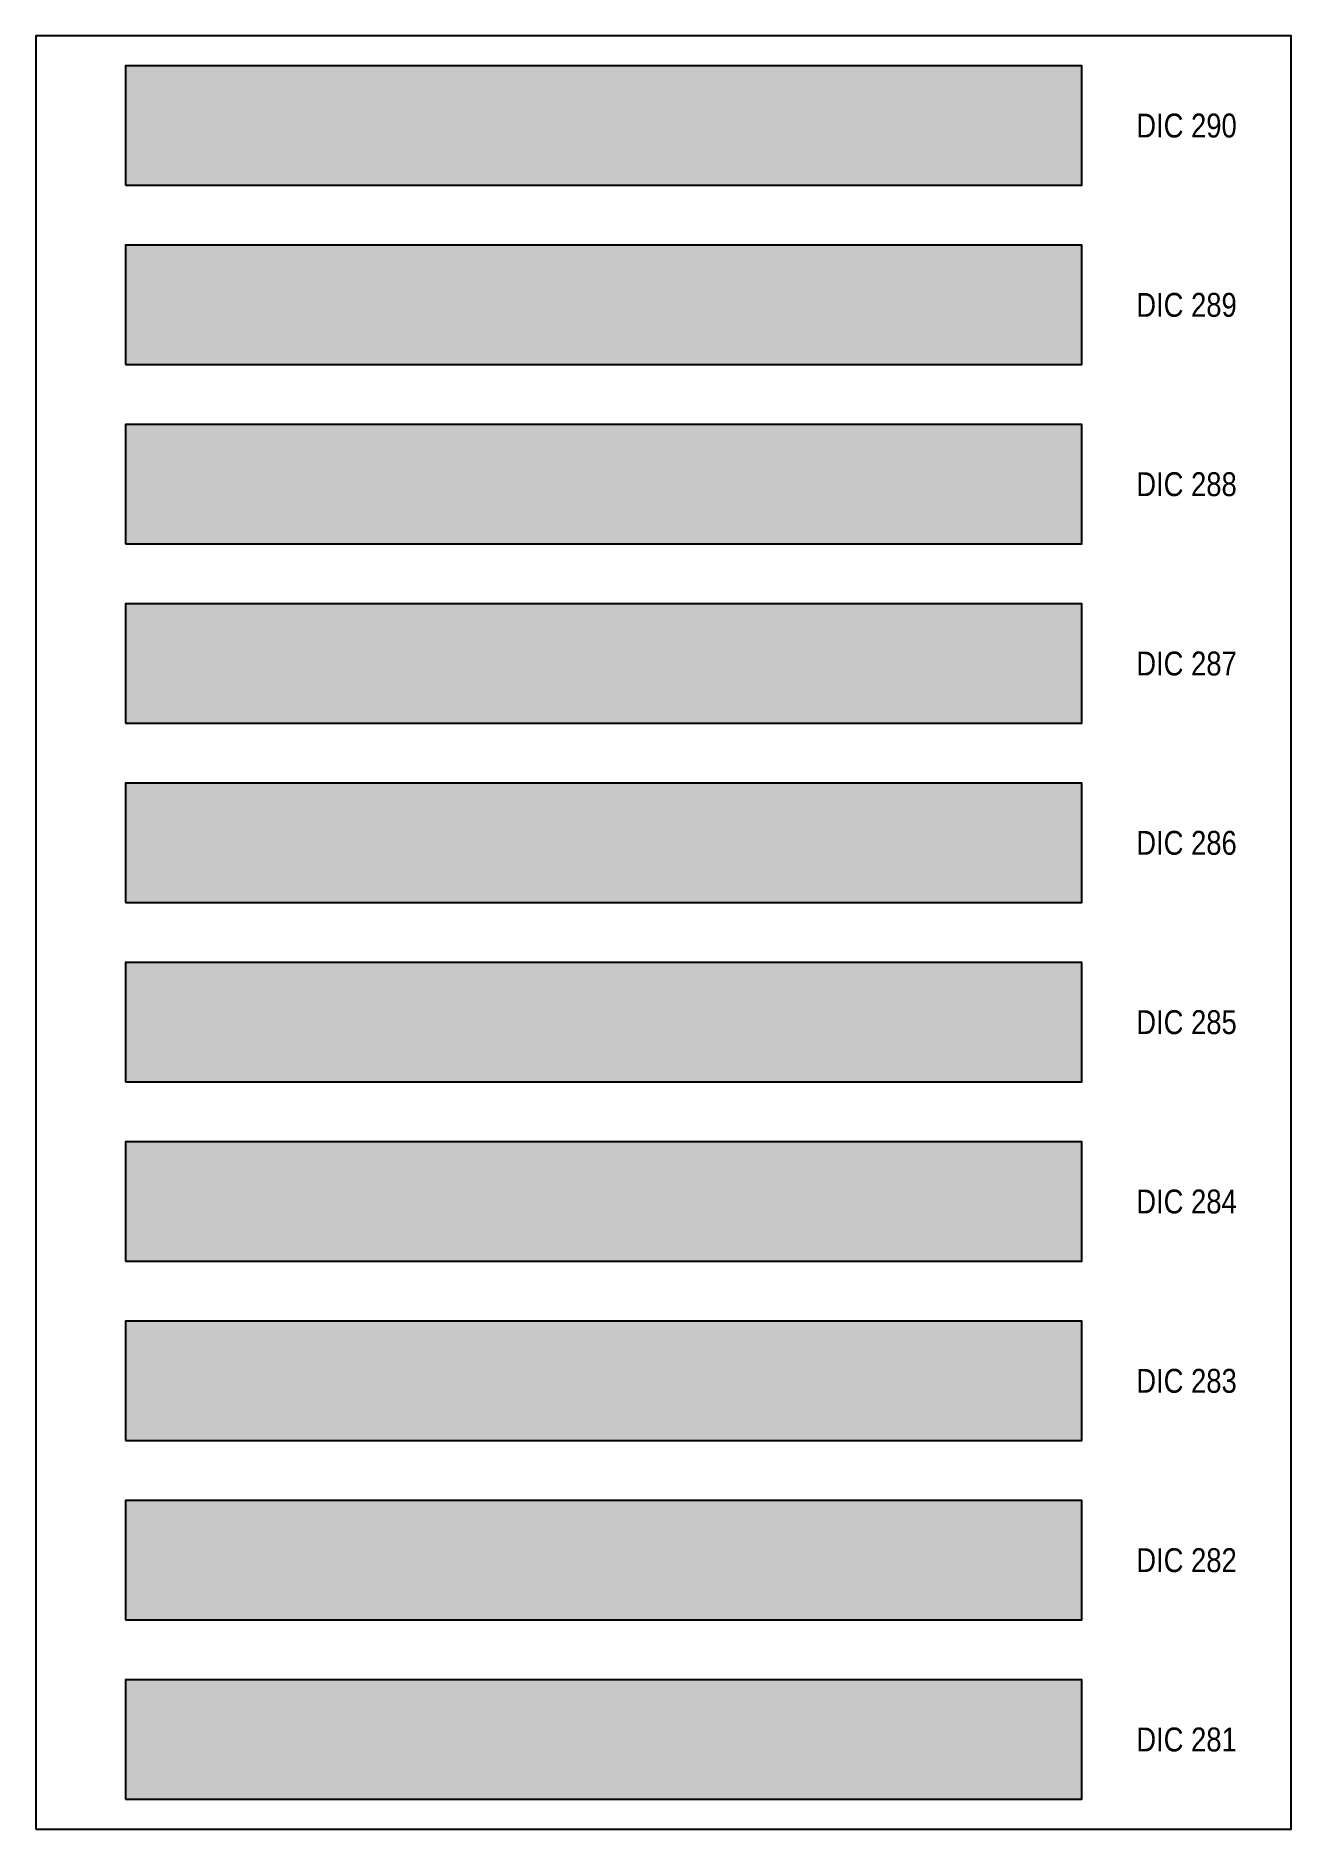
# Model space of a CAD drawing. Header units: millimetres. Extents: x -813692 to 807431, y 0 to 1813163.
# Drawn here: x 0 to 210, y 8400 to 8700 of the extents above; entities that cross this region are included whole.
import ezdxf
from ezdxf.enums import TextEntityAlignment as Align

# ---------------------------------------------------------------- set-up
doc = ezdxf.new("R2010")
doc.units = ezdxf.units.MM
doc.styles.get("Standard").update_dxf_attribs({"font": 'ARIALN.TTF'})

msp = doc.modelspace()

# ---------------------------------------------------------------- texts
at = {"layer": 'Defpoints', "color": 7, "ltscale": 100}
for s, p in [('DIC 290', (192.5, 8685)), ('DIC 290', (192.5, 8685)), ('DIC 289', (192.5, 8655)), ('DIC 289', (192.5, 8655)), ('DIC 288', (192.5, 8625)), ('DIC 288', (192.5, 8625)), ('DIC 287', (192.5, 8595)), ('DIC 287', (192.5, 8595)), ('DIC 286', (192.5, 8565)), ('DIC 286', (192.5, 8565)), ('DIC 285', (192.5, 8535)), ('DIC 285', (192.5, 8535)), ('DIC 284', (192.5, 8505)), ('DIC 284', (192.5, 8505)), ('DIC 283', (192.5, 8475)), ('DIC 283', (192.5, 8475)), ('DIC 282', (192.5, 8445)), ('DIC 282', (192.5, 8445)), ('DIC 281', (192.5, 8415)), ('DIC 281', (192.5, 8415))]:
    msp.add_text(s, height=4, dxfattribs=at).set_placement(p, align=Align.MIDDLE)

# ---------------------------------------------------------------- hatches: boundary and pattern name
at = {"layer": 'Defpoints', "ltscale": 100, "true_color": 0xcb7d78}
msp.add_hatch(color=23, dxfattribs=at).paths.add_polyline_path([(15, 8675), (175, 8675), (175, 8695), (15, 8695)])
msp.add_hatch(color=23, dxfattribs=at).paths.add_polyline_path([(15, 8675), (175, 8675), (175, 8695), (15, 8695)])
at = {"layer": 'Defpoints', "ltscale": 100, "true_color": 0xd5767b}
msp.add_hatch(color=243, dxfattribs=at).paths.add_polyline_path([(15, 8645), (175, 8645), (175, 8665), (15, 8665)])
msp.add_hatch(color=243, dxfattribs=at).paths.add_polyline_path([(15, 8645), (175, 8645), (175, 8665), (15, 8665)])
at = {"layer": 'Defpoints', "ltscale": 100, "true_color": 0xec8c82}
msp.add_hatch(color=11, dxfattribs=at).paths.add_polyline_path([(15, 8615), (175, 8615), (175, 8635), (15, 8635)])
msp.add_hatch(color=11, dxfattribs=at).paths.add_polyline_path([(15, 8615), (175, 8615), (175, 8635), (15, 8635)])
at = {"layer": 'Defpoints', "ltscale": 100, "true_color": 0xf0a998}
msp.add_hatch(color=21, dxfattribs=at).paths.add_polyline_path([(15, 8585), (175, 8585), (175, 8605), (15, 8605)])
msp.add_hatch(color=21, dxfattribs=at).paths.add_polyline_path([(15, 8585), (175, 8585), (175, 8605), (15, 8605)])
at = {"layer": 'Defpoints', "ltscale": 100, "true_color": 0xa52f5d}
msp.add_hatch(color=245, dxfattribs=at).paths.add_polyline_path([(15, 8555), (175, 8555), (175, 8575), (15, 8575)])
msp.add_hatch(color=245, dxfattribs=at).paths.add_polyline_path([(15, 8555), (175, 8555), (175, 8575), (15, 8575)])
at = {"layer": 'Defpoints', "ltscale": 100, "true_color": 0xc83051}
msp.add_hatch(color=232, dxfattribs=at).paths.add_polyline_path([(15, 8525), (175, 8525), (175, 8545), (15, 8545)])
msp.add_hatch(color=232, dxfattribs=at).paths.add_polyline_path([(15, 8525), (175, 8525), (175, 8545), (15, 8545)])
at = {"layer": 'Defpoints', "ltscale": 100, "true_color": 0xd45b7a}
msp.add_hatch(color=243, dxfattribs=at).paths.add_polyline_path([(15, 8495), (175, 8495), (175, 8515), (15, 8515)])
msp.add_hatch(color=243, dxfattribs=at).paths.add_polyline_path([(15, 8495), (175, 8495), (175, 8515), (15, 8515)])
at = {"layer": 'Defpoints', "ltscale": 100, "true_color": 0x9a1e45}
msp.add_hatch(color=234, dxfattribs=at).paths.add_polyline_path([(15, 8465), (175, 8465), (175, 8485), (15, 8485)])
msp.add_hatch(color=234, dxfattribs=at).paths.add_polyline_path([(15, 8465), (175, 8465), (175, 8485), (15, 8485)])
at = {"layer": 'Defpoints', "ltscale": 100, "true_color": 0xb73f74}
msp.add_hatch(color=235, dxfattribs=at).paths.add_polyline_path([(15, 8435), (175, 8435), (175, 8455), (15, 8455)])
msp.add_hatch(color=235, dxfattribs=at).paths.add_polyline_path([(15, 8435), (175, 8435), (175, 8455), (15, 8455)])
at = {"layer": 'Defpoints', "ltscale": 100, "true_color": 0xbb265d}
msp.add_hatch(color=232, dxfattribs=at).paths.add_polyline_path([(15, 8405), (175, 8405), (175, 8425), (15, 8425)])
msp.add_hatch(color=232, dxfattribs=at).paths.add_polyline_path([(15, 8405), (175, 8405), (175, 8425), (15, 8425)])

# ---------------------------------------------------------------- linework, layer by layer
at = {"layer": 'Defpoints', "color": 7, "ltscale": 100}
msp.add_lwpolyline([(0, 8400), (210, 8400), (210, 8700), (0, 8700)], close=True, dxfattribs=at)
msp.add_lwpolyline([(0, 8400), (210, 8400), (210, 8700), (0, 8700)], close=True, dxfattribs=at)
at = {"layer": 'Defpoints', "color": 23, "ltscale": 100, "true_color": 0xcb7d78}
msp.add_lwpolyline([(15, 8675), (175, 8675), (175, 8695), (15, 8695)], close=True, dxfattribs=at)
msp.add_lwpolyline([(15, 8675), (175, 8675), (175, 8695), (15, 8695)], close=True, dxfattribs=at)
at = {"layer": 'Defpoints', "color": 243, "ltscale": 100, "true_color": 0xd5767b}
msp.add_lwpolyline([(15, 8645), (175, 8645), (175, 8665), (15, 8665)], close=True, dxfattribs=at)
msp.add_lwpolyline([(15, 8645), (175, 8645), (175, 8665), (15, 8665)], close=True, dxfattribs=at)
at = {"layer": 'Defpoints', "color": 11, "ltscale": 100, "true_color": 0xec8c82}
msp.add_lwpolyline([(15, 8615), (175, 8615), (175, 8635), (15, 8635)], close=True, dxfattribs=at)
msp.add_lwpolyline([(15, 8615), (175, 8615), (175, 8635), (15, 8635)], close=True, dxfattribs=at)
at = {"layer": 'Defpoints', "color": 21, "ltscale": 100, "true_color": 0xf0a998}
msp.add_lwpolyline([(15, 8585), (175, 8585), (175, 8605), (15, 8605)], close=True, dxfattribs=at)
msp.add_lwpolyline([(15, 8585), (175, 8585), (175, 8605), (15, 8605)], close=True, dxfattribs=at)
at = {"layer": 'Defpoints', "color": 245, "ltscale": 100, "true_color": 0xa52f5d}
msp.add_lwpolyline([(15, 8555), (175, 8555), (175, 8575), (15, 8575)], close=True, dxfattribs=at)
msp.add_lwpolyline([(15, 8555), (175, 8555), (175, 8575), (15, 8575)], close=True, dxfattribs=at)
at = {"layer": 'Defpoints', "color": 232, "ltscale": 100, "true_color": 0xc83051}
msp.add_lwpolyline([(15, 8525), (175, 8525), (175, 8545), (15, 8545)], close=True, dxfattribs=at)
msp.add_lwpolyline([(15, 8525), (175, 8525), (175, 8545), (15, 8545)], close=True, dxfattribs=at)
at = {"layer": 'Defpoints', "color": 243, "ltscale": 100, "true_color": 0xd45b7a}
msp.add_lwpolyline([(15, 8495), (175, 8495), (175, 8515), (15, 8515)], close=True, dxfattribs=at)
msp.add_lwpolyline([(15, 8495), (175, 8495), (175, 8515), (15, 8515)], close=True, dxfattribs=at)
at = {"layer": 'Defpoints', "color": 234, "ltscale": 100, "true_color": 0x9a1e45}
msp.add_lwpolyline([(15, 8465), (175, 8465), (175, 8485), (15, 8485)], close=True, dxfattribs=at)
msp.add_lwpolyline([(15, 8465), (175, 8465), (175, 8485), (15, 8485)], close=True, dxfattribs=at)
at = {"layer": 'Defpoints', "color": 235, "ltscale": 100, "true_color": 0xb73f74}
msp.add_lwpolyline([(15, 8435), (175, 8435), (175, 8455), (15, 8455)], close=True, dxfattribs=at)
msp.add_lwpolyline([(15, 8435), (175, 8435), (175, 8455), (15, 8455)], close=True, dxfattribs=at)
at = {"layer": 'Defpoints', "color": 232, "ltscale": 100, "true_color": 0xbb265d}
msp.add_lwpolyline([(15, 8405), (175, 8405), (175, 8425), (15, 8425)], close=True, dxfattribs=at)
msp.add_lwpolyline([(15, 8405), (175, 8405), (175, 8425), (15, 8425)], close=True, dxfattribs=at)

msp.set_redraw_order([(e.dxf.handle, doc.entitydb.next_handle()) for e in msp.query("TEXT MTEXT ATTDEF DIMENSION ARC_DIMENSION")])  # texts and dimensions are drawn at this point

doc.saveas('drawing.dxf')
